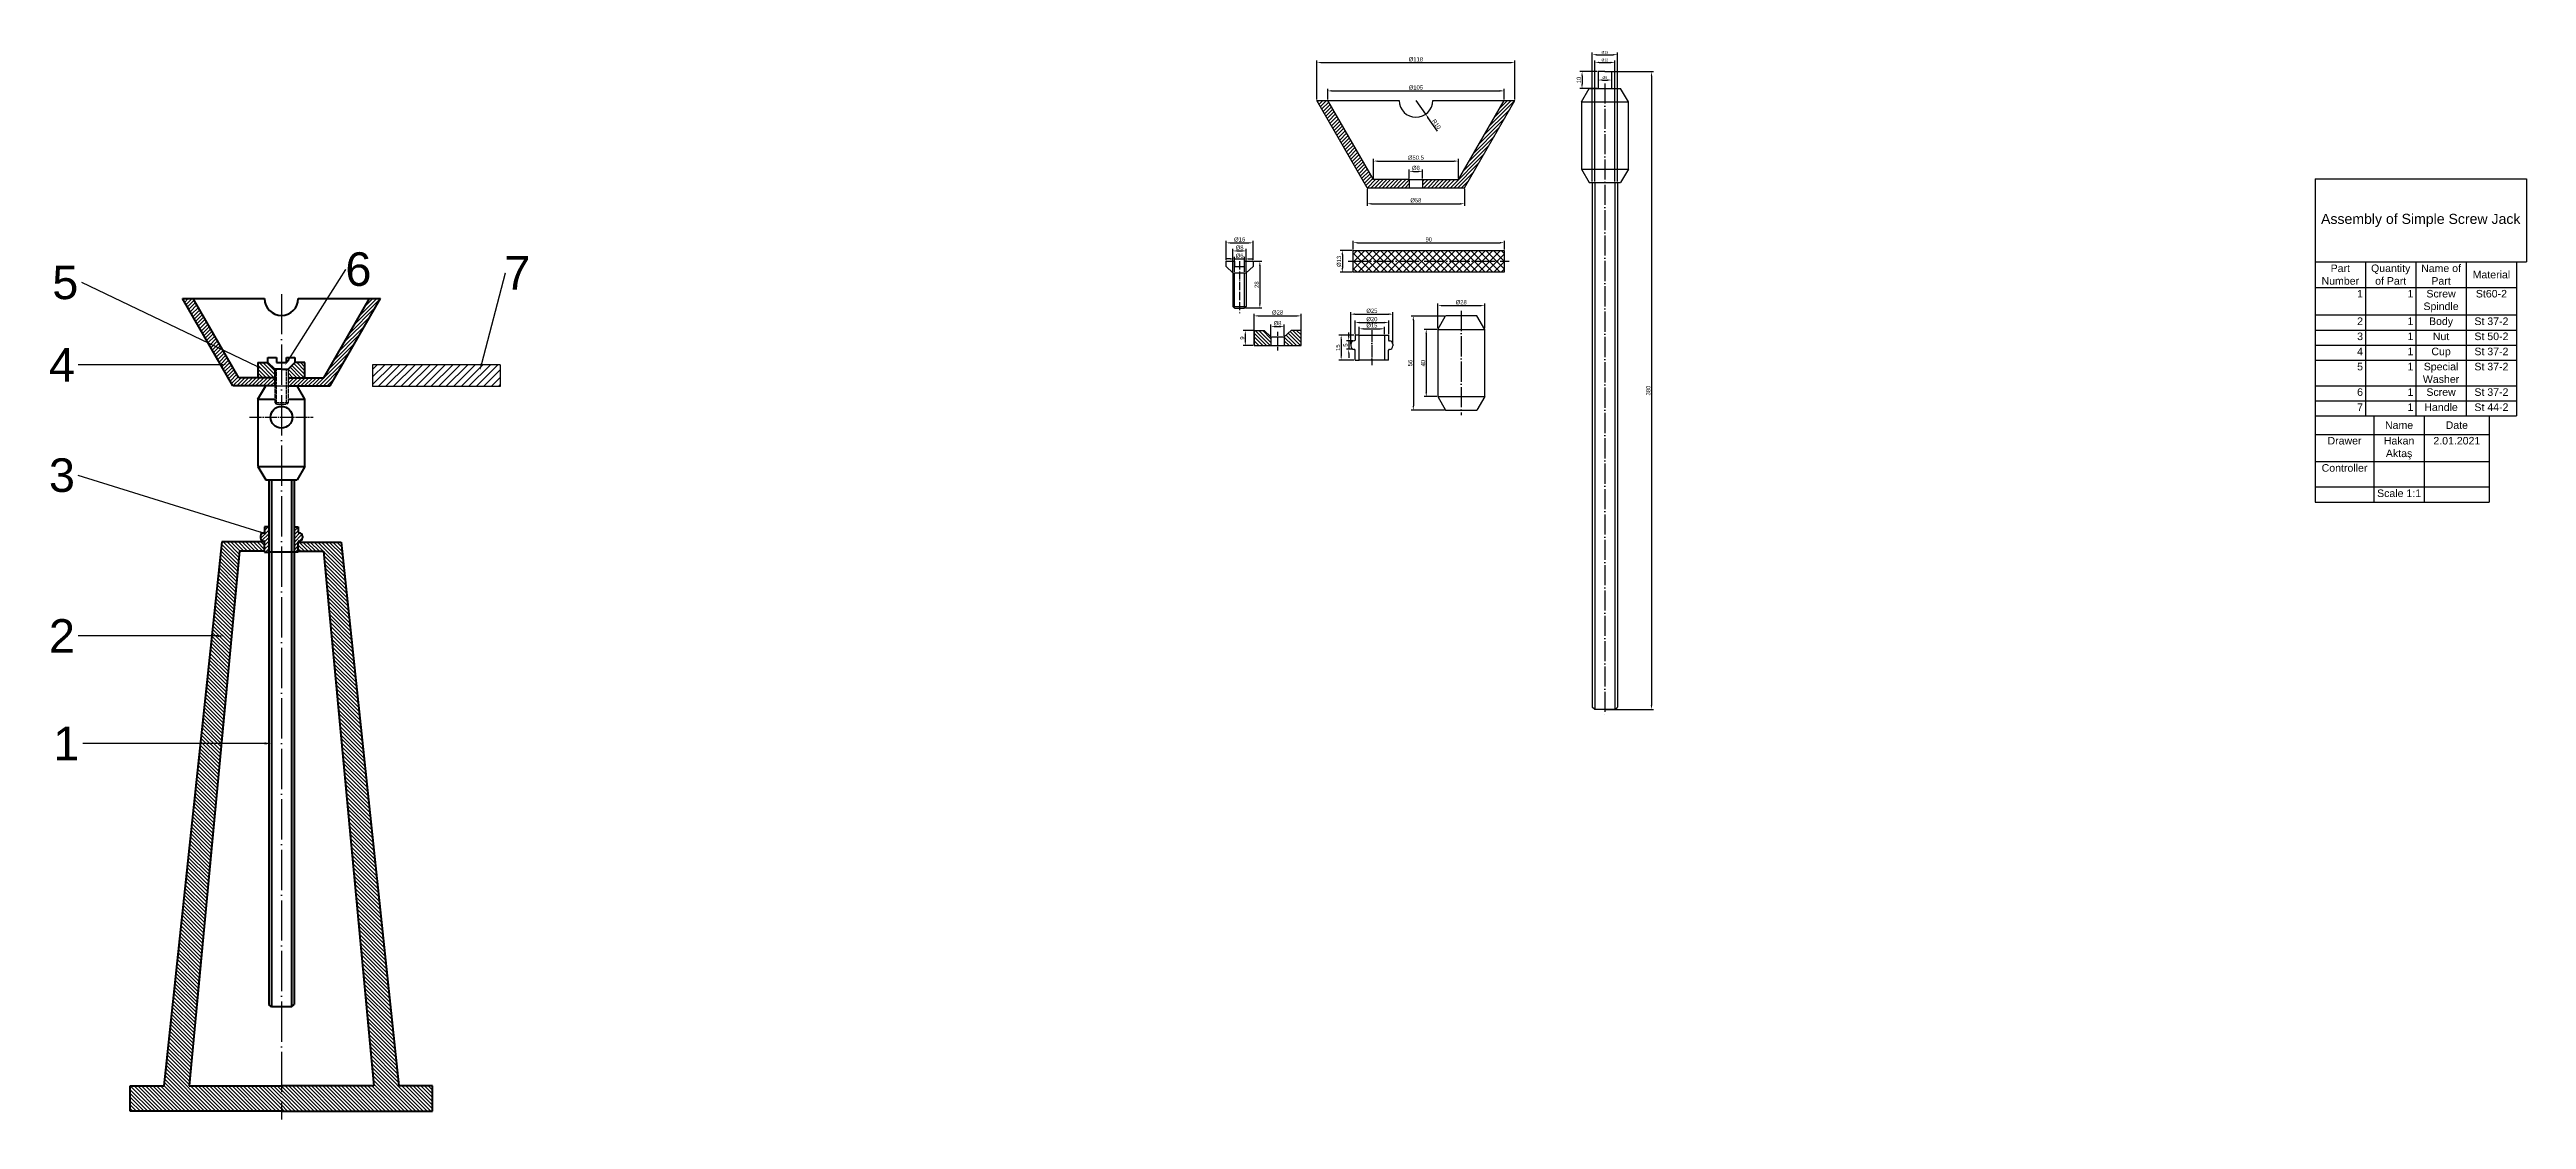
# Model space of a CAD drawing. Header units: millimetres. Extents: x 1170 to 8864, y 892 to 4301.
# Drawn here: x 1170 to 2646, y 3664 to 4301 of the extents above.
import ezdxf
from ezdxf import colors
from ezdxf.entities.mleader import LeaderData, LeaderLine
from ezdxf.math import Vec2, Vec3

# ---------------------------------------------------------------- set-up
doc = ezdxf.new("R2010")
doc.units = ezdxf.units.MM
doc.linetypes.add('ACAD_ISO02W100', pattern=[15, 12, -3])
doc.linetypes.add('ACAD_ISO04W100', pattern=[30, 24, -3, 0, -3])
doc.styles.get("Standard").update_dxf_attribs({"font": 'arial.ttf'})
doc.dimstyles.new('ISO-25', dxfattribs={"dimtxt": 2.5, "dimasz": 2.5, "dimexe": 1.25, "dimexo": 0.625, "dimtad": 1, "dimtxsty": 'Standard', "dimcen": 2.5, "dimadec": 0, "dimazin": 0, "dimtfac": 1, "dimtmove": 0, "dimatfit": 3, "dimfxl": 1, "dimarcsym": 0})
pattern_1 = [(45, (-2184.7169, 2928.6473), (-1.122532, 1.122532), [])]
pattern_2 = [(135, (-2184.7169, 2931.3984), (-1.122532, -1.122532), [])]
pattern_3 = [(45, (-1508.938, 3046.6833), (-1.122532, 1.122532), [])]

msp = doc.modelspace()

# ---------------------------------------------------------------- blocks, each defined once
blk = doc.blocks.new('*D1')
at = {"color": 0, "lineweight": -2, "transparency": 16777216}
for p, q in [((1946.9, 4182), (1946.9, 4187.2)), ((1949.4, 4186), (2034.4, 4186)), ((2036.9, 4182), (2036.9, 4187.2))]:
    blk.add_line(p, q, dxfattribs=at)
at = {"color": 0, "transparency": 16777216}
for points in [[(1949.4, 4186.4), (1949.4, 4185.6), (1946.9, 4186)], [(2034.4, 4186.4), (2034.4, 4185.6), (2036.9, 4186)]]:
    blk.add_solid(points, dxfattribs=at)
at = {"layer": 'Defpoints', "color": 0, "transparency": 16777216}
for p in [(1946.9, 4181.4), (2036.9, 4186), (2036.9, 4181.4)]:
    blk.add_point(p, dxfattribs=at)
at = {"color": 0, "transparency": 16777216, "insert": (1991.9, 4187.9), "char_height": 2.5, "attachment_point": 5}
blk.add_mtext('90', dxfattribs=at)
blk = doc.blocks.new('*D2')
at = {"color": 0, "lineweight": -2, "transparency": 16777216}
for p, q in [((1946.2, 4181.4), (1939.1, 4181.4)), ((1940.4, 4178.9), (1940.4, 4170.9)), ((1946.2, 4168.4), (1939.1, 4168.4))]:
    blk.add_line(p, q, dxfattribs=at)
at = {"color": 0, "transparency": 16777216}
for points in [[(1939.9, 4178.9), (1940.8, 4178.9), (1940.4, 4181.4)], [(1939.9, 4170.9), (1940.8, 4170.9), (1940.4, 4168.4)]]:
    blk.add_solid(points, dxfattribs=at)
at = {"layer": 'Defpoints', "color": 0, "transparency": 16777216}
for p in [(1946.9, 4181.4), (1940.4, 4168.4), (1946.9, 4168.4)]:
    blk.add_point(p, dxfattribs=at)
at = {"color": 0, "transparency": 16777216, "insert": (1938.4, 4174.9), "char_height": 2.5, "attachment_point": 5, "rotation": 90}
blk.add_mtext('%%C13', dxfattribs=at)
blk = doc.blocks.new('*D3')
at = {"color": 0, "lineweight": -2, "transparency": 16777216}
for p, q in [((1996.6, 4134.3), (1989.1, 4134.3)), ((1990.4, 4131.8), (1990.4, 4096.8)), ((1996.6, 4094.3), (1989.1, 4094.3))]:
    blk.add_line(p, q, dxfattribs=at)
at = {"color": 0, "transparency": 16777216}
for points in [[(1989.9, 4131.8), (1990.8, 4131.8), (1990.4, 4134.3)], [(1989.9, 4096.8), (1990.8, 4096.8), (1990.4, 4094.3)]]:
    blk.add_solid(points, dxfattribs=at)
at = {"layer": 'Defpoints', "color": 0, "transparency": 16777216}
for p in [(1997.2, 4134.3), (1990.4, 4094.3), (1997.2, 4094.3)]:
    blk.add_point(p, dxfattribs=at)
at = {"color": 0, "transparency": 16777216, "insert": (1988.5, 4114.3), "char_height": 2.5, "attachment_point": 5, "rotation": 90}
blk.add_mtext('40', dxfattribs=at)
blk = doc.blocks.new('*D4')
at = {"color": 0, "lineweight": -2, "transparency": 16777216}
for p, q in [((2001.2, 4142.3), (1981.4, 4142.3)), ((1982.7, 4139.8), (1982.7, 4088.8)), ((2001.2, 4086.3), (1981.4, 4086.3))]:
    blk.add_line(p, q, dxfattribs=at)
at = {"color": 0, "transparency": 16777216}
for points in [[(1982.2, 4139.8), (1983.1, 4139.8), (1982.7, 4142.3)], [(1982.2, 4088.8), (1983.1, 4088.8), (1982.7, 4086.3)]]:
    blk.add_solid(points, dxfattribs=at)
at = {"layer": 'Defpoints', "color": 0, "transparency": 16777216}
for p in [(2001.8, 4142.3), (1982.7, 4086.3), (2001.8, 4086.3)]:
    blk.add_point(p, dxfattribs=at)
at = {"color": 0, "transparency": 16777216, "insert": (1980.8, 4114.3), "char_height": 2.5, "attachment_point": 5, "rotation": 90}
blk.add_mtext('56', dxfattribs=at)
blk = doc.blocks.new('*D5')
at = {"color": 0, "lineweight": -2, "transparency": 16777216}
for p, q in [((2090.8, 4222.5), (2090.8, 4294.6)), ((2102.8, 4222.5), (2102.8, 4294.6)), ((2093.3, 4293.4), (2100.3, 4293.4))]:
    blk.add_line(p, q, dxfattribs=at)
at = {"color": 0, "transparency": 16777216}
for points in [[(2093.3, 4293.8), (2093.3, 4293), (2090.8, 4293.4)], [(2100.3, 4293.8), (2100.3, 4293), (2102.8, 4293.4)]]:
    blk.add_solid(points, dxfattribs=at)
at = {"layer": 'Defpoints', "color": 0, "transparency": 16777216}
for p in [(2102.8, 4293.4), (2090.8, 4221.9), (2102.8, 4221.9)]:
    blk.add_point(p, dxfattribs=at)
at = {"color": 0, "transparency": 16777216, "insert": (2096.8, 4294.8), "char_height": 2.5, "attachment_point": 5}
blk.add_mtext('{\\H0.6x;%%C12}', dxfattribs=at)
blk = doc.blocks.new('*D6')
at = {"color": 0, "lineweight": -2, "transparency": 16777216}
for p, q in [((2092.8, 4287.3), (2092.8, 4281.6)), ((2095.3, 4282.9), (2098.3, 4282.9)), ((2100.8, 4287.3), (2100.8, 4281.6))]:
    blk.add_line(p, q, dxfattribs=at)
at = {"color": 0, "transparency": 16777216}
for points in [[(2095.3, 4283.3), (2095.3, 4282.5), (2092.8, 4282.9)], [(2098.3, 4283.3), (2098.3, 4282.5), (2100.8, 4282.9)]]:
    blk.add_solid(points, dxfattribs=at)
at = {"layer": 'Defpoints', "color": 0, "transparency": 16777216}
for p in [(2092.8, 4287.9), (2100.8, 4287.9), (2100.8, 4282.9)]:
    blk.add_point(p, dxfattribs=at)
at = {"color": 0, "transparency": 16777216, "insert": (2096.8, 4284.3), "char_height": 2.5, "attachment_point": 5}
blk.add_mtext('{\\H0.6x;%%C8}', dxfattribs=at)
blk = doc.blocks.new('*D7')
at = {"color": 0, "lineweight": -2, "transparency": 16777216}
for p, q in [((2089.3, 4222.5), (2089.3, 4299.2)), ((2091.8, 4298), (2101.8, 4298)), ((2104.3, 4222.5), (2104.3, 4299.2))]:
    blk.add_line(p, q, dxfattribs=at)
at = {"color": 0, "transparency": 16777216}
for points in [[(2091.8, 4298.4), (2091.8, 4297.6), (2089.3, 4298)], [(2101.8, 4298.4), (2101.8, 4297.6), (2104.3, 4298)]]:
    blk.add_solid(points, dxfattribs=at)
at = {"layer": 'Defpoints', "color": 0, "transparency": 16777216}
for p in [(2104.3, 4298), (2089.3, 4221.9), (2104.3, 4221.9)]:
    blk.add_point(p, dxfattribs=at)
at = {"color": 0, "transparency": 16777216, "insert": (2096.8, 4299.4), "char_height": 2.5, "attachment_point": 5}
blk.add_mtext('{\\H0.6x;%%C15}', dxfattribs=at)
blk = doc.blocks.new('*D8')
at = {"color": 0, "lineweight": -2, "transparency": 16777216}
for p, q in [((1897.8, 4130.5), (1897.8, 4137.3)), ((1900.3, 4136), (1903.3, 4136)), ((1905.8, 4130.5), (1905.8, 4137.3))]:
    blk.add_line(p, q, dxfattribs=at)
at = {"color": 0, "transparency": 16777216}
for points in [[(1900.3, 4136.4), (1900.3, 4135.6), (1897.8, 4136)], [(1903.3, 4136.4), (1903.3, 4135.6), (1905.8, 4136)]]:
    blk.add_solid(points, dxfattribs=at)
at = {"layer": 'Defpoints', "color": 0, "transparency": 16777216}
for p in [(1905.8, 4136), (1897.8, 4129.9), (1905.8, 4129.9)]:
    blk.add_point(p, dxfattribs=at)
at = {"color": 0, "transparency": 16777216, "insert": (1901.8, 4138), "char_height": 2.5, "attachment_point": 5}
blk.add_mtext('%%C8', dxfattribs=at)
blk = doc.blocks.new('*D9')
at = {"color": 0, "lineweight": -2, "transparency": 16777216}
for p, q in [((1887.8, 4125.3), (1887.8, 4143.7)), ((1890.3, 4142.4), (1913.3, 4142.4)), ((1915.8, 4125.3), (1915.8, 4143.7))]:
    blk.add_line(p, q, dxfattribs=at)
at = {"color": 0, "transparency": 16777216}
for points in [[(1890.3, 4142.8), (1890.3, 4142), (1887.8, 4142.4)], [(1913.3, 4142.8), (1913.3, 4142), (1915.8, 4142.4)]]:
    blk.add_solid(points, dxfattribs=at)
at = {"layer": 'Defpoints', "color": 0, "transparency": 16777216}
for p in [(1915.8, 4142.4), (1887.8, 4124.7), (1915.8, 4124.7)]:
    blk.add_point(p, dxfattribs=at)
at = {"color": 0, "transparency": 16777216, "insert": (1901.8, 4144.4), "char_height": 2.5, "attachment_point": 5}
blk.add_mtext('%%C28', dxfattribs=at)
blk = doc.blocks.new('*D10')
at = {"color": 0, "lineweight": -2, "transparency": 16777216}
for p, q in [((1887.2, 4133.7), (1881.3, 4133.7)), ((1882.6, 4131.2), (1882.6, 4127.2)), ((1887.2, 4124.7), (1881.3, 4124.7))]:
    blk.add_line(p, q, dxfattribs=at)
at = {"color": 0, "transparency": 16777216}
for points in [[(1882.2, 4131.2), (1883, 4131.2), (1882.6, 4133.7)], [(1882.2, 4127.2), (1883, 4127.2), (1882.6, 4124.7)]]:
    blk.add_solid(points, dxfattribs=at)
at = {"layer": 'Defpoints', "color": 0, "transparency": 16777216}
for p in [(1887.8, 4133.7), (1882.6, 4124.7), (1887.8, 4124.7)]:
    blk.add_point(p, dxfattribs=at)
at = {"color": 0, "transparency": 16777216, "insert": (1880.7, 4129.2), "char_height": 2.5, "attachment_point": 5, "rotation": 90}
blk.add_mtext('9', dxfattribs=at)
blk = doc.blocks.new('*D11')
at = {"color": 0, "lineweight": -2, "transparency": 16777216}
for p, q in [((2097.4, 4287.9), (2125.8, 4287.9)), ((2124.5, 4285.4), (2124.5, 3910.4)), ((2097.4, 3907.9), (2125.8, 3907.9))]:
    blk.add_line(p, q, dxfattribs=at)
at = {"color": 0, "transparency": 16777216}
for points in [[(2124.1, 4285.4), (2124.9, 4285.4), (2124.5, 4287.9)], [(2124.1, 3910.4), (2124.9, 3910.4), (2124.5, 3907.9)]]:
    blk.add_solid(points, dxfattribs=at)
at = {"layer": 'Defpoints', "color": 0, "transparency": 16777216}
for p in [(2096.8, 4287.9), (2096.8, 3907.9), (2124.5, 3907.9)]:
    blk.add_point(p, dxfattribs=at)
at = {"color": 0, "transparency": 16777216, "insert": (2122.6, 4097.9), "char_height": 2.5, "attachment_point": 5, "rotation": 90}
blk.add_mtext('380', dxfattribs=at)
blk = doc.blocks.new('*D12')
at = {"color": 0, "lineweight": -2, "transparency": 16777216}
for p, q in [((1925.2, 4271.3), (1925.2, 4294.5)), ((2043.2, 4271.3), (2043.2, 4294.5)), ((1927.7, 4293.3), (2040.7, 4293.3))]:
    blk.add_line(p, q, dxfattribs=at)
at = {"color": 0, "transparency": 16777216}
for points in [[(1927.7, 4293.7), (1927.7, 4292.9), (1925.2, 4293.3)], [(2040.7, 4293.7), (2040.7, 4292.9), (2043.2, 4293.3)]]:
    blk.add_solid(points, dxfattribs=at)
at = {"layer": 'Defpoints', "color": 0, "transparency": 16777216}
for p in [(2043.2, 4293.3), (1925.2, 4270.7), (2043.2, 4270.7)]:
    blk.add_point(p, dxfattribs=at)
at = {"color": 0, "transparency": 16777216, "insert": (1984.2, 4295.2), "char_height": 2.5, "attachment_point": 5}
blk.add_mtext('%%C118', dxfattribs=at)
blk = doc.blocks.new('*D13')
at = {"color": 0, "lineweight": -2, "transparency": 16777216}
for p, q in [((1955.2, 4218.1), (1955.2, 4207.9)), ((1957.7, 4209.2), (2010.7, 4209.2)), ((2013.2, 4218.1), (2013.2, 4207.9))]:
    blk.add_line(p, q, dxfattribs=at)
at = {"color": 0, "transparency": 16777216}
for points in [[(1957.7, 4209.6), (1957.7, 4208.8), (1955.2, 4209.2)], [(2010.7, 4209.6), (2010.7, 4208.8), (2013.2, 4209.2)]]:
    blk.add_solid(points, dxfattribs=at)
at = {"layer": 'Defpoints', "color": 0, "transparency": 16777216}
for p in [(1955.2, 4218.8), (2013.2, 4218.8), (2013.2, 4209.2)]:
    blk.add_point(p, dxfattribs=at)
at = {"color": 0, "transparency": 16777216, "insert": (1984.2, 4211.2), "char_height": 2.5, "attachment_point": 5}
blk.add_mtext('%%C58', dxfattribs=at)
blk = doc.blocks.new('*D14')
at = {"color": 0, "lineweight": -2, "transparency": 16777216}
for p, q in [((1980.2, 4224.2), (1980.2, 4229.7)), ((1982.7, 4228.5), (1985.7, 4228.5)), ((1988.2, 4224.2), (1988.2, 4229.7))]:
    blk.add_line(p, q, dxfattribs=at)
at = {"color": 0, "transparency": 16777216}
for points in [[(1982.7, 4228.9), (1982.7, 4228.1), (1980.2, 4228.5)], [(1985.7, 4228.9), (1985.7, 4228.1), (1988.2, 4228.5)]]:
    blk.add_solid(points, dxfattribs=at)
at = {"layer": 'Defpoints', "color": 0, "transparency": 16777216}
for p in [(1980.2, 4223.6), (1988.2, 4228.5), (1988.2, 4223.6)]:
    blk.add_point(p, dxfattribs=at)
at = {"color": 0, "transparency": 16777216, "insert": (1984.2, 4230.5), "char_height": 2.5, "attachment_point": 5}
blk.add_mtext('%%C8', dxfattribs=at)
blk = doc.blocks.new('*D15')
at = {"color": 0, "lineweight": -2, "transparency": 16777216}
for p, q in [((1984.2, 4270.7), (1990, 4262.5)), ((1997, 4252.5), (1991.4, 4260.5))]:
    blk.add_line(p, q, dxfattribs=at)
at = {"color": 0, "transparency": 16777216}
blk.add_solid([(1991.8, 4260.7), (1991.1, 4260.2), (1990, 4262.5)], dxfattribs=at)
at = {"layer": 'Defpoints', "color": 0, "transparency": 16777216}
for p in [(1984.2, 4270.7), (1990, 4262.5)]:
    blk.add_point(p, dxfattribs=at)
at = {"color": 0, "transparency": 16777216, "insert": (1996.5, 4256.6), "char_height": 2.5, "attachment_point": 5, "rotation": 305.0525}
blk.add_mtext('R10', dxfattribs=at)
blk = doc.blocks.new('*D16')
at = {"color": 0, "lineweight": -2, "transparency": 16777216}
for p, q in [((1931.7, 4271.3), (1931.7, 4277.7)), ((1934.2, 4276.4), (2034.2, 4276.4)), ((2036.7, 4271.3), (2036.7, 4277.7))]:
    blk.add_line(p, q, dxfattribs=at)
at = {"color": 0, "transparency": 16777216}
for points in [[(1934.2, 4276.9), (1934.2, 4276), (1931.7, 4276.4)], [(2034.2, 4276.9), (2034.2, 4276), (2036.7, 4276.4)]]:
    blk.add_solid(points, dxfattribs=at)
at = {"layer": 'Defpoints', "color": 0, "transparency": 16777216}
for p in [(1931.7, 4270.7), (2036.7, 4276.4), (2036.7, 4270.7)]:
    blk.add_point(p, dxfattribs=at)
at = {"color": 0, "transparency": 16777216, "insert": (1984.2, 4278.4), "char_height": 2.5, "attachment_point": 5}
blk.add_mtext('%%C105', dxfattribs=at)
blk = doc.blocks.new('*D17')
at = {"color": 0, "lineweight": -2, "transparency": 16777216}
for p, q in [((1958.9, 4224.2), (1958.9, 4235.9)), ((1961.4, 4234.6), (2007, 4234.6)), ((2009.5, 4224.2), (2009.5, 4235.9))]:
    blk.add_line(p, q, dxfattribs=at)
at = {"color": 0, "transparency": 16777216}
for points in [[(1961.4, 4235), (1961.4, 4234.2), (1958.9, 4234.6)], [(2007, 4235), (2007, 4234.2), (2009.5, 4234.6)]]:
    blk.add_solid(points, dxfattribs=at)
at = {"layer": 'Defpoints', "color": 0, "transparency": 16777216}
for p in [(2009.5, 4234.6), (1958.9, 4223.6), (2009.5, 4223.6)]:
    blk.add_point(p, dxfattribs=at)
at = {"color": 0, "transparency": 16777216, "insert": (1984.2, 4236.6), "char_height": 2.5, "attachment_point": 5}
blk.add_mtext('%%C50.5', dxfattribs=at)
blk = doc.blocks.new('*D18')
at = {"color": 0, "lineweight": -2, "transparency": 16777216}
for p, q in [((1871.2, 4175.5), (1871.2, 4187.1)), ((1873.7, 4185.9), (1884.7, 4185.9)), ((1887.2, 4175.5), (1887.2, 4187.1))]:
    blk.add_line(p, q, dxfattribs=at)
at = {"color": 0, "transparency": 16777216}
for points in [[(1873.7, 4186.3), (1873.7, 4185.5), (1871.2, 4185.9)], [(1884.7, 4186.3), (1884.7, 4185.5), (1887.2, 4185.9)]]:
    blk.add_solid(points, dxfattribs=at)
at = {"layer": 'Defpoints', "color": 0, "transparency": 16777216}
for p in [(1887.2, 4185.9), (1871.2, 4174.9), (1887.2, 4174.9)]:
    blk.add_point(p, dxfattribs=at)
at = {"color": 0, "transparency": 16777216, "insert": (1879.2, 4187.9), "char_height": 2.5, "attachment_point": 5}
blk.add_mtext('%%C16', dxfattribs=at)
blk = doc.blocks.new('*D19')
at = {"color": 0, "lineweight": -2, "transparency": 16777216}
for p, q in [((1875.2, 4168.7), (1875.2, 4182.4)), ((1877.7, 4181.1), (1880.7, 4181.1)), ((1883.2, 4168.7), (1883.2, 4182.4))]:
    blk.add_line(p, q, dxfattribs=at)
at = {"color": 0, "transparency": 16777216}
for points in [[(1877.7, 4181.5), (1877.7, 4180.7), (1875.2, 4181.1)], [(1880.7, 4181.5), (1880.7, 4180.7), (1883.2, 4181.1)]]:
    blk.add_solid(points, dxfattribs=at)
at = {"layer": 'Defpoints', "color": 0, "transparency": 16777216}
for p in [(1883.2, 4181.1), (1875.2, 4168.1), (1883.2, 4168.1)]:
    blk.add_point(p, dxfattribs=at)
at = {"color": 0, "transparency": 16777216, "insert": (1879.2, 4183.1), "char_height": 2.5, "attachment_point": 5}
blk.add_mtext('%%C8', dxfattribs=at)
blk = doc.blocks.new('*D20')
at = {"color": 0, "lineweight": -2, "transparency": 16777216}
for p, q in [((1887.8, 4174.9), (1892.5, 4174.9)), ((1891.3, 4172.4), (1891.3, 4149.6)), ((1882.8, 4147.1), (1892.5, 4147.1))]:
    blk.add_line(p, q, dxfattribs=at)
at = {"color": 0, "transparency": 16777216}
for points in [[(1890.8, 4172.4), (1891.7, 4172.4), (1891.3, 4174.9)], [(1890.8, 4149.6), (1891.7, 4149.6), (1891.3, 4147.1)]]:
    blk.add_solid(points, dxfattribs=at)
at = {"layer": 'Defpoints', "color": 0, "transparency": 16777216}
for p in [(1887.2, 4174.9), (1882.2, 4147.1), (1891.3, 4147.1)]:
    blk.add_point(p, dxfattribs=at)
at = {"color": 0, "transparency": 16777216, "insert": (1889.4, 4161), "char_height": 2.5, "attachment_point": 5, "rotation": 90}
blk.add_mtext('28', dxfattribs=at)
blk = doc.blocks.new('*D21')
at = {"color": 0, "lineweight": -2, "transparency": 16777216}
for p, q in [((1873.7, 4176.3), (1871.2, 4176.3)), ((1876.2, 4168.7), (1876.2, 4177.5)), ((1876.2, 4176.3), (1882.2, 4176.3)), ((1882.2, 4168.7), (1882.2, 4177.5)), ((1884.7, 4176.3), (1887.2, 4176.3))]:
    blk.add_line(p, q, dxfattribs=at)
at = {"color": 0, "transparency": 16777216}
for points in [[(1873.7, 4176.7), (1873.7, 4175.9), (1876.2, 4176.3)], [(1884.7, 4176.7), (1884.7, 4175.9), (1882.2, 4176.3)]]:
    blk.add_solid(points, dxfattribs=at)
at = {"layer": 'Defpoints', "color": 0, "transparency": 16777216}
for p in [(1882.2, 4176.3), (1876.2, 4168.1), (1882.2, 4168.1)]:
    blk.add_point(p, dxfattribs=at)
at = {"color": 0, "transparency": 16777216, "insert": (1879.2, 4178.2), "char_height": 2.5, "attachment_point": 5}
blk.add_mtext('%%C6', dxfattribs=at)
blk = doc.blocks.new('*D22')
at = {"color": 0, "lineweight": -2, "transparency": 16777216}
for p, q in [((1944.2, 4130), (1944.2, 4132.5)), ((1946.9, 4127.5), (1942.9, 4127.5)), ((1946.8, 4122.5), (1942.9, 4122.5)), ((1944.2, 4127.5), (1944.2, 4122.5)), ((1944.2, 4120), (1944.2, 4117.5))]:
    blk.add_line(p, q, dxfattribs=at)
at = {"color": 0, "transparency": 16777216}
for points in [[(1943.8, 4130), (1944.6, 4130), (1944.2, 4127.5)], [(1943.8, 4120), (1944.6, 4120), (1944.2, 4122.5)]]:
    blk.add_solid(points, dxfattribs=at)
at = {"layer": 'Defpoints', "color": 0, "transparency": 16777216}
for p in [(1944.2, 4122.5), (1947.4, 4122.5), (1947.5, 4127.5)]:
    blk.add_point(p, dxfattribs=at)
at = {"color": 0, "transparency": 16777216, "insert": (1942.3, 4125), "char_height": 2.5, "attachment_point": 5, "rotation": 90}
blk.add_mtext('5', dxfattribs=at)
blk = doc.blocks.new('*D23')
at = {"color": 0, "lineweight": -2, "transparency": 16777216}
for p, q in [((1947.3, 4131), (1938.4, 4131)), ((1939.7, 4128.5), (1939.7, 4118.5)), ((1947.3, 4116), (1938.4, 4116))]:
    blk.add_line(p, q, dxfattribs=at)
at = {"color": 0, "transparency": 16777216}
for points in [[(1939.3, 4128.5), (1940.1, 4128.5), (1939.7, 4131)], [(1939.3, 4118.5), (1940.1, 4118.5), (1939.7, 4116)]]:
    blk.add_solid(points, dxfattribs=at)
at = {"layer": 'Defpoints', "color": 0, "transparency": 16777216}
for p in [(1948, 4131), (1939.7, 4116), (1948, 4116)]:
    blk.add_point(p, dxfattribs=at)
at = {"color": 0, "transparency": 16777216, "insert": (1937.8, 4123.5), "char_height": 2.5, "attachment_point": 5, "rotation": 90}
blk.add_mtext('15', dxfattribs=at)
blk = doc.blocks.new('*D24')
at = {"color": 0, "lineweight": -2, "transparency": 16777216}
for p, q in [((1950.5, 4131.6), (1950.5, 4135.9)), ((1953, 4134.7), (1963, 4134.7)), ((1965.5, 4131.6), (1965.5, 4135.9))]:
    blk.add_line(p, q, dxfattribs=at)
at = {"color": 0, "transparency": 16777216}
for points in [[(1953, 4135.1), (1953, 4134.3), (1950.5, 4134.7)], [(1963, 4135.1), (1963, 4134.3), (1965.5, 4134.7)]]:
    blk.add_solid(points, dxfattribs=at)
at = {"layer": 'Defpoints', "color": 0, "transparency": 16777216}
for p in [(1965.5, 4134.7), (1950.5, 4131), (1965.5, 4131)]:
    blk.add_point(p, dxfattribs=at)
at = {"color": 0, "transparency": 16777216, "insert": (1958, 4136.7), "char_height": 2.5, "attachment_point": 5}
blk.add_mtext('%%C15', dxfattribs=at)
blk = doc.blocks.new('*D25')
at = {"color": 0, "lineweight": -2, "transparency": 16777216}
for p, q in [((1948, 4131.6), (1948, 4139.7)), ((1950.5, 4138.4), (1965.5, 4138.4)), ((1968, 4131.6), (1968, 4139.7))]:
    blk.add_line(p, q, dxfattribs=at)
at = {"color": 0, "transparency": 16777216}
for points in [[(1950.5, 4138.9), (1950.5, 4138), (1948, 4138.4)], [(1965.5, 4138.9), (1965.5, 4138), (1968, 4138.4)]]:
    blk.add_solid(points, dxfattribs=at)
at = {"layer": 'Defpoints', "color": 0, "transparency": 16777216}
for p in [(1968, 4138.4), (1948, 4131), (1968, 4131)]:
    blk.add_point(p, dxfattribs=at)
at = {"color": 0, "transparency": 16777216, "insert": (1958, 4140.4), "char_height": 2.5, "attachment_point": 5}
blk.add_mtext('%%C20', dxfattribs=at)
blk = doc.blocks.new('*D26')
at = {"color": 0, "lineweight": -2, "transparency": 16777216}
for p, q in [((1945.5, 4125.6), (1945.5, 4144.7)), ((1948, 4143.4), (1968, 4143.4)), ((1970.5, 4125.6), (1970.5, 4144.7))]:
    blk.add_line(p, q, dxfattribs=at)
at = {"color": 0, "transparency": 16777216}
for points in [[(1948, 4143.9), (1948, 4143), (1945.5, 4143.4)], [(1968, 4143.9), (1968, 4143), (1970.5, 4143.4)]]:
    blk.add_solid(points, dxfattribs=at)
at = {"layer": 'Defpoints', "color": 0, "transparency": 16777216}
for p in [(1970.5, 4143.4), (1945.5, 4125), (1970.5, 4125)]:
    blk.add_point(p, dxfattribs=at)
at = {"color": 0, "transparency": 16777216, "insert": (1958, 4145.4), "char_height": 2.5, "attachment_point": 5}
blk.add_mtext('%%C25', dxfattribs=at)
blk = doc.blocks.new('*D27')
at = {"color": 0, "lineweight": -2, "transparency": 16777216}
for p, q in [((1997.2, 4135), (1997.2, 4149.7)), ((1999.7, 4148.5), (2022.7, 4148.5)), ((2025.2, 4135), (2025.2, 4149.7))]:
    blk.add_line(p, q, dxfattribs=at)
at = {"color": 0, "transparency": 16777216}
for points in [[(1999.7, 4148.9), (1999.7, 4148.1), (1997.2, 4148.5)], [(2022.7, 4148.9), (2022.7, 4148.1), (2025.2, 4148.5)]]:
    blk.add_solid(points, dxfattribs=at)
at = {"layer": 'Defpoints', "color": 0, "transparency": 16777216}
for p in [(2025.2, 4148.5), (1997.2, 4134.3), (2025.2, 4134.3)]:
    blk.add_point(p, dxfattribs=at)
at = {"color": 0, "transparency": 16777216, "insert": (2011.2, 4150.5), "char_height": 2.5, "attachment_point": 5}
blk.add_mtext('%%C28', dxfattribs=at)
blk = doc.blocks.new('*D56')
at = {"color": 0, "lineweight": -2, "transparency": 16777216}
for p, q in [((2092.2, 4287.9), (2081.9, 4287.9)), ((2083.2, 4285.4), (2083.2, 4280.4)), ((2092.2, 4277.9), (2081.9, 4277.9))]:
    blk.add_line(p, q, dxfattribs=at)
at = {"color": 0, "transparency": 16777216}
for points in [[(2082.7, 4285.4), (2083.6, 4285.4), (2083.2, 4287.9)], [(2082.7, 4280.4), (2083.6, 4280.4), (2083.2, 4277.9)]]:
    blk.add_solid(points, dxfattribs=at)
at = {"layer": 'Defpoints', "color": 0, "transparency": 16777216}
for p in [(2092.8, 4287.9), (2083.2, 4277.9), (2092.8, 4277.9)]:
    blk.add_point(p, dxfattribs=at)
at = {"color": 0, "transparency": 16777216, "insert": (2081.3, 4282.9), "char_height": 2.5, "attachment_point": 5, "rotation": 90}
blk.add_mtext('10', dxfattribs=at)
blk = doc.blocks.new('*T114')
at = {"color": 0, "linetype": 'ByBlock', "lineweight": -2, "transparency": 16777216}
for p, q in [((0, 0), (120, 0)), ((0, 0), (0, -91.8)), ((30, 0), (30, -91.8)), ((60, 0), (60, -91.8)), ((90, 0), (90, -91.8)), ((120, 0), (120, -91.8)), ((0, -15.2), (120, -15.2)), ((0, -31.6), (120, -31.6)), ((0, -40.6), (120, -40.6)), ((0, -49.6), (120, -49.6)), ((0, -58.6), (120, -58.6)), ((0, -73.8), (120, -73.8)), ((0, -82.8), (120, -82.8)), ((0, -91.8), (120, -91.8))]:
    blk.add_line(p, q, dxfattribs=at)
at = {"color": 0, "transparency": 16777216, "char_height": 4.5, "width": 27}
for s, insert, attachment_point in [('Part Number', (15, -7.6), 5), ('Quantity of Part', (45, -7.6), 5), ('Name of Part', (75, -7.6), 5), ('Material', (105, -7.6), 5), ('1', (28.5, -16.7), 3), ('1', (58.5, -16.7), 3), ('Screw Spindle', (75, -16.7), 2), ('St60-2', (105, -16.7), 2), ('3', (28.5, -42.1), 3), ('2', (28.5, -33.1), 3), ('1', (58.5, -33.1), 3), ('1', (58.5, -42.1), 3), ('Body', (75, -33.1), 2), ('Nut', (75, -42.1), 2), ('St 37-2', (105, -33.1), 2), ('St 50-2 ', (105, -42.1), 2), ('4', (28.5, -51.1), 3), ('1', (58.5, -51.1), 3), ('Cup', (75, -51.1), 2), ('St 37-2', (105, -51.1), 2), ('5', (28.5, -60.1), 3), ('1', (58.5, -60.1), 3), ('Special Washer', (75, -60.1), 2), ('St 37-2', (105, -60.1), 2), ('6', (28.5, -75.3), 3), ('7', (28.5, -84.3), 3), ('1', (58.5, -75.3), 3), ('1', (58.5, -84.3), 3), ('Handle', (75, -84.3), 2), ('Screw', (75, -75.3), 2), ('St 37-2', (105, -75.3), 2), ('St 44-2', (105, -84.3), 2)]:
    blk.add_mtext(s, dxfattribs=dict(at, insert=insert, attachment_point=attachment_point))
blk = doc.blocks.new('*T115')
at = {"color": 0, "linetype": 'ByBlock', "lineweight": -2, "transparency": 16777216}
for p, q in [((0, 0), (103.7, 0)), ((0, 0), (0, -51.3)), ((35, 0), (35, -51.3)), ((65, 0), (65, -51.3)), ((103.7, 0), (103.7, -51.3)), ((0, -11), (103.7, -11)), ((0, -27.2), (103.7, -27.2)), ((0, -42.3), (103.7, -42.3)), ((0, -51.3), (103.7, -51.3))]:
    blk.add_line(p, q, dxfattribs=at)
at = {"color": 0, "transparency": 16777216, "char_height": 4.5}
for s, insert, width, attachment_point in [('Drawer', (17.5, -12.5), 32.04, 2), ('Hakan Aktaş', (50, -12.5), 27, 2), ('Name', (50, -5.5), 27, 5), ('2.01.2021', (84.4, -12.5), 35.648, 2), ('Date', (84.4, -5.5), 35.648, 5), ('Controller', (17.5, -28.7), 32.04, 2), ('Scale 1:1', (50, -43.8), 27, 2)]:
    blk.add_mtext(s, dxfattribs=dict(at, insert=insert, width=width, attachment_point=attachment_point))
blk = doc.blocks.new('*T116')
at = {"color": 0, "linetype": 'ByBlock', "lineweight": -2, "transparency": 16777216}
for p, q in [((0, 0), (125.9, 0)), ((0, 0), (0, -49.4)), ((125.9, 0), (125.9, -49.4)), ((0, -49.4), (125.9, -49.4))]:
    blk.add_line(p, q, dxfattribs=at)
at = {"color": 0, "transparency": 16777216, "insert": (62.9, -24.7), "char_height": 6, "width": 122.873, "attachment_point": 5}
blk.add_mtext('Assembly of Simple Screw Jack', dxfattribs=at)

# ---------------------------------------------------------------- dimensions: what is measured, and where the dimension line sits
at = {"color": 0}
for base, p1, p2, text, picture, middle in [((2043.231, 4293.267), (1925.231, 4270.718), (2043.231, 4270.718), '%%C<>', '*D12', (1984.231, 4295.238)), ((2036.719, 4276.442), (1931.743, 4270.718), (2036.719, 4270.718), '%%C105', '*D16', (1984.231, 4278.413)), ((2013.231, 4209.195), (1955.231, 4218.757), (2013.231, 4218.757), '%%C<>', '*D13', (1984.231, 4211.166)), ((1882.193, 4176.274), (1876.194, 4168.07), (1882.193, 4168.07), '%%C6', '*D21', (1879.193, 4178.245)), ((1970.468, 4143.446), (1945.468, 4124.967), (1970.468, 4124.967), '%%C<>', '*D26', (1957.968, 4145.418)), ((2025.183, 4148.488), (1997.183, 4134.335), (2025.183, 4134.335), '%%C<>', '*D27', (2011.183, 4150.459)), ((1967.968, 4138.446), (1947.968, 4130.967), (1967.968, 4130.967), '%%C20', '*D25', (1957.968, 4140.417)), ((1965.468, 4134.696), (1950.468, 4130.967), (1965.468, 4130.967), '%%C15', '*D24', (1957.968, 4136.667))]:
    dim = msp.add_linear_dim(base=base, p1=p1, p2=p2, text=text, dimstyle='ISO-25', dxfattribs=at)
    dim.commit()
    dim.dimension.update_dxf_attribs({"geometry": picture, "text_midpoint": middle})
dim = msp.add_linear_dim(base=(2104.288, 4297.988), p1=(2089.288, 4221.881), p2=(2104.288, 4221.881), text='{\\H0.6x;%%C15}', dimstyle='ISO-25', override={"dimtxt": 2.5})
dim.commit()
dim.dimension.update_dxf_attribs({"geometry": '*D7', "text_midpoint": (2096.788, 4297.988), "dimtype": 160})
dim = msp.add_linear_dim(base=(2102.788, 4293.367), p1=(2090.788, 4221.881), p2=(2102.788, 4221.881), text='{\\H0.6x;%%C12}', dimstyle='ISO-25')
dim.commit()
dim.dimension.update_dxf_attribs({"geometry": '*D5', "text_midpoint": (2096.788, 4293.367), "dimtype": 160})
for base, p1, p2, picture, middle in [((2083.166, 4277.881), (2092.788, 4287.881), (2092.788, 4277.881), '*D56', (2081.265, 4282.881)), ((2124.51, 3907.881), (2096.788, 4287.881), (2096.789, 3907.881), '*D11', (2122.608, 4097.881)), ((1944.193, 4122.467), (1947.51, 4127.469), (1947.44, 4122.467), '*D22', (1942.297, 4124.968)), ((1939.671, 4115.967), (1947.968, 4130.967), (1947.968, 4115.967), '*D23', (1937.769, 4123.467))]:
    dim = msp.add_linear_dim(base=base, p1=p1, p2=p2, angle=90, dimstyle='ISO-25', dxfattribs=at)
    dim.commit()
    dim.dimension.update_dxf_attribs({"geometry": picture, "text_midpoint": middle})
dim = msp.add_linear_dim(base=(2100.788, 4282.881), p1=(2092.788, 4287.881), p2=(2100.788, 4287.881), text='{\\H0.6x;%%C8}', dimstyle='ISO-25', override={"dimtxt": 2.5}, dxfattribs=at)
dim.commit()
dim.dimension.update_dxf_attribs({"geometry": '*D6', "text_midpoint": (2096.788, 4284.314)})
dim = msp.add_radius_dim(center=(1984.231, 4270.718), mpoint=(1989.974, 4262.532), dimstyle='ISO-25', dxfattribs=at)
dim.commit()
dim.dimension.update_dxf_attribs({"geometry": '*D15', "text_midpoint": (1996.474, 4256.578)})
for base, p1, p2, text, picture, middle in [((2009.514, 4234.612), (1958.948, 4223.598), (2009.514, 4223.598), '%%C50.5', '*D17', (1984.231, 4234.612)), ((1988.231, 4228.487), (1980.231, 4223.598), (1988.231, 4223.598), '%%C<>', '*D14', (1984.231, 4228.487)), ((1887.194, 4185.884), (1871.193, 4174.911), (1887.194, 4174.911), '%%C<>', '*D18', (1879.193, 4185.884)), ((1883.193, 4181.105), (1875.193, 4168.07), (1883.193, 4168.07), '%%C8', '*D19', (1879.193, 4181.105))]:
    dim = msp.add_linear_dim(base=base, p1=p1, p2=p2, text=text, dimstyle='ISO-25', dxfattribs=at)
    dim.commit()
    dim.dimension.update_dxf_attribs({"geometry": picture, "text_midpoint": middle, "dimtype": 160})
dim = msp.add_linear_dim(base=(1940.353, 4168.411), p1=(1946.866, 4181.411), p2=(1946.866, 4168.411), angle=90, text='%%C13', dimstyle='ISO-25')
dim.commit()
dim.dimension.update_dxf_attribs({"geometry": '*D2', "text_midpoint": (1938.381, 4174.911)})
dim = msp.add_linear_dim(base=(2036.866, 4185.998), p1=(1946.866, 4181.411), p2=(2036.866, 4181.411), text='90', dimstyle='ISO-25')
dim.commit()
dim.dimension.update_dxf_attribs({"geometry": '*D1', "text_midpoint": (1991.866, 4187.9)})
dim = msp.add_linear_dim(base=(1891.259, 4147.07), p1=(1887.194, 4174.911), p2=(1882.193, 4147.07), angle=90, text='28', dimstyle='ISO-25', dxfattribs=at)
dim.commit()
dim.dimension.update_dxf_attribs({"geometry": '*D20', "text_midpoint": (1889.357, 4160.991)})
for base, p1, p2, text, picture, middle in [((1915.829, 4142.415), (1887.829, 4124.707), (1915.829, 4124.707), '%%C<>', '*D9', (1901.829, 4142.415)), ((1905.829, 4136.015), (1897.829, 4129.866), (1905.829, 4129.866), '%%C8', '*D8', (1901.829, 4136.015))]:
    dim = msp.add_linear_dim(base=base, p1=p1, p2=p2, text=text, dimstyle='ISO-25', override={"dimtxt": 2.5}, dxfattribs=at)
    dim.commit()
    dim.dimension.update_dxf_attribs({"geometry": picture, "text_midpoint": middle, "dimtype": 160})
dim = msp.add_linear_dim(base=(1882.585, 4124.707), p1=(1887.829, 4133.707), p2=(1887.829, 4124.707), angle=90, dimstyle='ISO-25', override={"dimtxt": 2.5}, dxfattribs=at)
dim.commit()
dim.dimension.update_dxf_attribs({"geometry": '*D10', "text_midpoint": (1880.683, 4129.207)})
for base, p1, p2, picture, middle in [((1982.666, 4086.335), (2001.802, 4142.335), (2001.802, 4086.335), '*D4', (1980.765, 4114.335)), ((1990.357, 4094.335), (1997.183, 4134.335), (1997.183, 4094.335), '*D3', (1988.455, 4114.335))]:
    dim = msp.add_linear_dim(base=base, p1=p1, p2=p2, angle=90, dimstyle='ISO-25')
    dim.commit()
    dim.dimension.update_dxf_attribs({"geometry": picture, "text_midpoint": middle})

# ---------------------------------------------------------------- hatches: boundary and pattern name
h = msp.add_hatch()
h.set_pattern_fill('ANSI31', color=256, scale=0.5)
h.set_pattern_definition(pattern_3)
h.paths.add_polyline_path([(1955.231, 4218.757), (1980.231, 4218.757), (1980.231, 4223.598), (1958.948, 4223.598), (1931.743, 4270.718), (1925.231, 4270.718)])
h = msp.add_hatch()
h.set_pattern_fill('ANSI31', color=256, scale=0.5)
h.set_pattern_definition(pattern_3)
h.paths.add_polyline_path([(2013.231, 4218.757), (2043.231, 4270.718), (2036.719, 4270.718), (2009.514, 4223.598), (1988.231, 4223.598), (1988.231, 4218.757)])
h = msp.add_hatch()
h.set_pattern_fill('ANSI31', color=256, angle=90)
h.set_pattern_definition([(135, (-1496.7223, 2176.724), (-2.245064, -2.245064), [])])
h.paths.add_polyline_path([(1946.866, 4168.411), (2036.866, 4168.411), (2036.866, 4181.411), (1946.866, 4181.411)])
h = msp.add_hatch()
h.set_pattern_fill('ANSI31', color=256)
h.set_pattern_definition([(45, (-1496.7223, 2176.724), (-2.245064, 2.245064), [])])
h.paths.add_polyline_path([(1946.866, 4168.411), (2036.866, 4168.411), (2036.866, 4181.411), (1946.866, 4181.411)])
h = msp.add_hatch()
h.set_pattern_fill('ANSI31', color=256, scale=0.5)
h.set_pattern_definition(pattern_1)
h.paths.add_polyline_path([(1279.452, 4100.721), (1304.452, 4100.721), (1304.452, 4105.562), (1283.169, 4105.562), (1255.964, 4152.682), (1249.452, 4152.682)])
h = msp.add_hatch()
h.set_pattern_fill('ANSI31', color=256, scale=0.5)
h.set_pattern_definition(pattern_1)
h.paths.add_polyline_path([(1337.452, 4100.721), (1367.452, 4152.682), (1360.94, 4152.682), (1333.735, 4105.562), (1312.452, 4105.562), (1312.452, 4100.721)])
h = msp.add_hatch()
h.set_pattern_fill('ANSI31', color=256, scale=0.5, angle=90)
h.set_pattern_definition([(135, (-1786.5248, 2975.0553), (-1.122532, -1.122532), [])])
h.paths.add_polyline_path([(1897.829, 4124.707), (1897.829, 4129.866), (1893.829, 4133.707), (1887.829, 4133.707), (1887.829, 4124.707)])
h.paths.add_polyline_path([(1915.829, 4133.707), (1909.829, 4133.707), (1905.829, 4129.866), (1905.829, 4124.707), (1915.829, 4124.707)])
h = msp.add_hatch()
h.set_pattern_fill('ANSI31', color=256, scale=0.5, angle=90)
h.set_pattern_definition(pattern_2)
h.paths.add_polyline_path([(1304.452, 4105.562), (1304.452, 4110.721), (1300.452, 4114.562), (1294.452, 4114.562), (1294.452, 4105.562)])
h.paths.add_polyline_path([(1322.452, 4114.562), (1316.452, 4114.562), (1312.452, 4110.721), (1312.452, 4105.562), (1322.452, 4105.562)])
h = msp.add_hatch()
h.set_pattern_fill('ANSI31', color=256)
h.set_pattern_definition([(45, (-2144.3735, 2956.2038), (-2.245064, 2.245064), [])])
h.paths.add_polyline_path([(1438.795, 4113.329), (1362.796, 4113.329), (1362.796, 4106.829), (1438.795, 4106.829)])
h.paths.add_polyline_path([(1438.795, 4106.829), (1362.796, 4106.829), (1362.796, 4100.329), (1438.795, 4100.329)])
h = msp.add_hatch()
h.set_pattern_fill('ANSI31', color=256, scale=0.5)
h.set_pattern_definition([(45, (-2184.7169, 2931.3984), (-1.122532, 1.122532), [])])
h.paths.add_polyline_path([(1300.952, 4016.683), (1298.452, 4016.683), (1298.452, 4013.683, -0.41421356), (1297.952, 4013.183, 0.41421356), (1295.952, 4011.183), (1295.952, 4010.183, 0.41421356), (1297.952, 4008.183, -0.3912447), (1298.45, 4007.722), (1298.452, 4002.683), (1298.452, 4001.683), (1300.952, 4001.683)])
h.paths.add_polyline_path([(1318.952, 4013.183, -0.41421356), (1318.452, 4013.683), (1318.452, 4016.683), (1315.952, 4016.683), (1315.952, 4001.683), (1318.452, 4001.683), (1318.452, 4007.683, -0.41421356), (1318.952, 4008.183, 0.41421356), (1320.952, 4010.183), (1320.952, 4011.183, 0.41421356)])
h = msp.add_hatch()
h.set_pattern_fill('ANSI31', color=256, scale=0.5, angle=90)
h.set_pattern_definition([(135, (-2471.7826, 2930.9379), (-1.122532, -1.122532), [])])
h.paths.add_polyline_path([(1283.45, 4002.222), (1298.45, 4002.222), (1298.45, 4007.722), (1272.95, 4007.722), (1238.45, 3683.726), (1253.45, 3683.726)])
h.paths.add_polyline_path([(1253.45, 3683.726), (1238.45, 3683.726), (1218.45, 3683.726), (1218.45, 3668.726), (1233.45, 3668.726), (1308.45, 3668.726), (1308.45, 3683.726)])
h = msp.add_hatch()
h.set_pattern_fill('ANSI31', color=256, scale=0.5, angle=90)
h.set_pattern_definition(pattern_2)
h.paths.add_polyline_path([(1398.454, 3683.726), (1378.448, 3683.726), (1343.952, 4007.683), (1341.663, 4007.683), (1318.452, 4007.683), (1318.452, 4002.183), (1333.452, 4002.183), (1363.448, 3683.726), (1308.454, 3683.726), (1308.454, 3668.726), (1383.454, 3668.726), (1398.454, 3668.726)])

# ---------------------------------------------------------------- linework, layer by layer
for p, q in [((2096.788, 4287.881), (2092.788, 4287.881)), ((2092.788, 4287.881), (2092.788, 4277.881)), ((2096.788, 4287.881), (2100.788, 4287.881)), ((2100.788, 4287.881), (2100.788, 4277.881)), ((1955.231, 4218.757), (1925.231, 4270.718)), ((1958.948, 4223.598), (1931.743, 4270.718)), ((1931.743, 4270.718), (1974.231, 4270.718)), ((1994.231, 4270.718), (2036.719, 4270.718)), ((2009.514, 4223.598), (2036.719, 4270.718)), ((2013.231, 4218.757), (2043.231, 4270.718)), ((2082.788, 4269.881), (2087.407, 4277.881)), ((2082.788, 4269.881), (2082.788, 4229.881)), ((2082.788, 4269.881), (2110.788, 4269.881)), ((2087.407, 4277.881), (2106.169, 4277.881)), ((2110.788, 4269.881), (2106.169, 4277.881)), ((2110.788, 4229.881), (2110.788, 4269.881)), ((1980.231, 4223.598), (1958.948, 4223.598)), ((1988.231, 4223.598), (2009.514, 4223.598)), ((2082.788, 4229.881), (2087.407, 4221.881)), ((2082.788, 4229.881), (2110.788, 4229.881)), ((2087.407, 4221.881), (2106.169, 4221.881)), ((2089.288, 4221.881), (2089.288, 3909.381)), ((2090.788, 4221.881), (2090.788, 3907.881)), ((2102.788, 4221.881), (2102.788, 3907.881)), ((2104.288, 4221.881), (2104.288, 3909.379)), ((2110.788, 4229.881), (2106.169, 4221.881)), ((1974.85, 4218.757), (1993.612, 4218.757)), ((1988.231, 4218.757), (2013.231, 4218.757)), ((1946.866, 4181.411), (2036.866, 4181.411)), ((1946.866, 4168.411), (1946.866, 4181.411)), ((2036.866, 4181.411), (2036.866, 4168.411)), ((1875.193, 4168.07), (1875.193, 4158.07)), ((1883.193, 4168.07), (1883.193, 4158.07)), ((2036.866, 4168.411), (1946.866, 4168.411)), ((1875.193, 4158.07), (1875.193, 4148.07)), ((1875.193, 4148.07), (1883.193, 4148.07)), ((1876.193, 4147.07), (1882.193, 4147.07)), ((1883.193, 4158.07), (1883.193, 4148.07)), ((1997.183, 4134.335), (2001.802, 4142.335)), ((1997.183, 4134.335), (1997.183, 4094.335)), ((2020.564, 4142.335), (2001.802, 4142.335)), ((2025.183, 4134.335), (2020.564, 4142.335)), ((2025.183, 4094.335), (2025.183, 4134.335)), ((1945.468, 4125.467), (1945.468, 4124.467)), ((1950.468, 4130.967), (1947.968, 4130.967)), ((1947.968, 4115.967), (1947.968, 4121.967)), ((1950.468, 4115.967), (1950.468, 4130.967)), ((1950.468, 4130.967), (1965.468, 4130.967)), ((1965.468, 4130.967), (1965.468, 4115.967)), ((1965.468, 4130.967), (1967.968, 4130.967)), ((1967.968, 4115.967), (1967.968, 4121.967)), ((1970.468, 4125.467), (1970.468, 4124.467)), ((1312.452, 4110.721), (1312.452, 4100.721)), ((1438.795, 4113.329), (1362.795, 4113.329)), ((1438.795, 4113.329), (1438.795, 4100.329)), ((1965.468, 4115.967), (1950.468, 4115.967)), ((1294.452, 4075.523), (1294.452, 4088.523)), ((1299.071, 4100.721), (1317.833, 4100.721)), ((1438.795, 4100.329), (1362.795, 4100.329)), ((1997.183, 4094.335), (2001.802, 4086.335)), ((1997.183, 4094.335), (2025.183, 4094.335)), ((2025.183, 4094.335), (2020.564, 4086.335)), ((2001.802, 4086.335), (2020.564, 4086.335)), ((1308.452, 4044.721), (1302.452, 4044.721)), ((1300.952, 4001.683), (1300.952, 4016.683)), ((1272.95, 4007.722), (1275.24, 4007.722)), ((1295.952, 4010.183), (1295.952, 4010.486)), ((1298.45, 4007.722), (1298.452, 4002.683)), ((1298.452, 4001.683), (1298.452, 4007.683)), ((1343.952, 4007.683), (1341.663, 4007.683)), ((2102.791, 3907.881), (2090.788, 3907.881))]:
    msp.add_line(p, q)
at = {"color": 0, "linetype": 'ACAD_ISO04W100', "ltscale": 0.5}
for p, q in [((2096.788, 4280.881), (2096.789, 3904.881)), ((1943.866, 4174.911), (2039.866, 4174.911)), ((2011.183, 4145.335), (2011.183, 4083.335))]:
    msp.add_line(p, q, dxfattribs=at)
at = {"color": 0}
for p, q in [((1925.231, 4270.718), (1931.743, 4270.718)), ((2036.719, 4270.718), (2043.231, 4270.718)), ((1980.231, 4223.598), (1980.231, 4218.757)), ((1980.231, 4223.598), (1988.231, 4223.598)), ((1988.231, 4223.598), (1988.231, 4218.757)), ((1955.231, 4218.757), (1974.85, 4218.757)), ((1871.193, 4171.911), (1871.193, 4174.911)), ((1871.193, 4174.911), (1876.194, 4174.911)), ((1875.193, 4168.07), (1871.193, 4171.911)), ((1875.193, 4168.07), (1883.193, 4168.07)), ((1876.193, 4147.07), (1876.194, 4168.07)), ((1876.194, 4174.911), (1876.194, 4171.911)), ((1876.194, 4171.911), (1879.194, 4171.911)), ((1879.194, 4171.911), (1882.194, 4171.911)), ((1882.193, 4147.07), (1882.193, 4168.07)), ((1882.194, 4171.911), (1882.194, 4174.911)), ((1882.194, 4174.911), (1887.194, 4174.911)), ((1883.193, 4168.07), (1887.193, 4171.911)), ((1887.194, 4174.911), (1887.194, 4171.911)), ((1887.829, 4133.707), (1887.829, 4124.707)), ((1887.829, 4133.707), (1893.829, 4133.707)), ((1897.829, 4129.866), (1893.829, 4133.707)), ((1905.829, 4129.866), (1909.829, 4133.707)), ((1915.829, 4133.707), (1909.829, 4133.707)), ((1915.829, 4124.707), (1915.829, 4133.707)), ((1997.183, 4134.335), (2025.183, 4134.335)), ((1887.829, 4124.707), (1915.829, 4124.707)), ((1897.829, 4129.866), (1905.829, 4129.866)), ((1897.829, 4129.866), (1897.829, 4124.707)), ((1905.829, 4129.866), (1905.829, 4124.707)), ((1312.452, 4105.562), (1322.452, 4105.562)), ((1362.795, 4113.329), (1362.795, 4100.329)), ((2090.788, 3907.881), (2089.288, 3909.381)), ((2102.791, 3907.881), (2104.291, 3909.381))]:
    msp.add_line(p, q, dxfattribs=at)
at = {"color": 0, "linetype": 'ACAD_ISO04W100', "ltscale": 0.2}
msp.add_line((1879.194, 4174.911), (1879.194, 4144.07), dxfattribs=at)
at = {"lineweight": 50}
for p, q in [((1279.452, 4100.721), (1249.452, 4152.682)), ((1249.452, 4152.682), (1255.964, 4152.682)), ((1283.169, 4105.562), (1255.964, 4152.682)), ((1255.964, 4152.682), (1298.452, 4152.682)), ((1318.452, 4152.682), (1360.94, 4152.682)), ((1333.735, 4105.562), (1360.94, 4152.682)), ((1337.452, 4100.721), (1367.452, 4152.682)), ((1360.94, 4152.682), (1367.452, 4152.682)), ((1300.452, 4114.562), (1300.452, 4117.562)), ((1300.452, 4117.562), (1305.452, 4117.562)), ((1305.452, 4117.562), (1305.452, 4114.562)), ((1311.452, 4114.562), (1311.452, 4117.562)), ((1311.452, 4117.562), (1316.452, 4117.562)), ((1316.452, 4117.562), (1316.452, 4114.562)), ((1304.452, 4105.562), (1283.169, 4105.562)), ((1294.452, 4114.562), (1294.452, 4105.562)), ((1294.452, 4114.562), (1300.452, 4114.562)), ((1304.452, 4110.721), (1300.452, 4114.562)), ((1308.452, 4110.721), (1304.452, 4110.721)), ((1304.452, 4110.721), (1304.452, 4100.721)), ((1305.452, 4114.562), (1308.452, 4114.562)), ((1308.452, 4114.562), (1311.452, 4114.562)), ((1308.452, 4110.721), (1312.452, 4110.721)), ((1312.452, 4110.721), (1316.452, 4114.562)), ((1312.452, 4105.562), (1333.735, 4105.562)), ((1322.452, 4114.562), (1316.452, 4114.562)), ((1322.452, 4105.562), (1322.452, 4114.562)), ((1304.452, 4100.721), (1279.452, 4100.721)), ((1294.452, 4092.721), (1299.071, 4100.721)), ((1294.452, 4092.721), (1294.452, 4052.721)), ((1294.452, 4092.721), (1304.452, 4092.721)), ((1312.452, 4100.721), (1337.452, 4100.721)), ((1312.452, 4092.721), (1322.452, 4092.721)), ((1322.452, 4092.721), (1317.833, 4100.721)), ((1322.452, 4052.721), (1322.452, 4092.721)), ((1294.452, 4052.721), (1299.071, 4044.721)), ((1294.452, 4052.721), (1322.452, 4052.721)), ((1299.071, 4044.721), (1317.833, 4044.721)), ((1300.952, 4044.721), (1300.952, 3732.221)), ((1302.452, 4044.721), (1302.452, 3730.721)), ((1314.452, 4044.721), (1314.452, 3730.721)), ((1315.952, 4044.721), (1315.952, 3732.218)), ((1322.452, 4052.721), (1317.833, 4044.721)), ((1300.952, 4016.683), (1298.452, 4016.683)), ((1315.952, 4016.683), (1315.952, 4001.683)), ((1315.952, 4016.683), (1318.452, 4016.683)), ((1272.95, 4007.722), (1238.45, 3683.726)), ((1283.45, 4002.222), (1253.45, 3683.726)), ((1298.45, 4007.722), (1272.95, 4007.722)), ((1298.45, 4002.222), (1283.45, 4002.222)), ((1295.952, 4011.183), (1295.952, 4010.183)), ((1298.45, 4002.222), (1298.45, 4007.722)), ((1315.952, 4001.683), (1300.952, 4001.683)), ((1318.452, 4001.683), (1318.452, 4007.683)), ((1318.452, 4007.683), (1343.952, 4007.683)), ((1318.452, 4002.183), (1333.452, 4002.183)), ((1320.952, 4011.183), (1320.952, 4010.183)), ((1333.452, 4002.183), (1363.452, 3683.687)), ((1343.952, 4007.683), (1378.452, 3683.687)), ((1302.452, 3730.721), (1300.952, 3732.221)), ((1314.455, 3730.721), (1302.452, 3730.721)), ((1314.455, 3730.721), (1315.955, 3732.221)), ((1218.45, 3668.726), (1218.45, 3683.726)), ((1218.45, 3683.726), (1238.45, 3683.726)), ((1253.45, 3683.726), (1308.45, 3683.726)), ((1363.454, 3683.726), (1308.454, 3683.726)), ((1398.454, 3683.726), (1378.454, 3683.726)), ((1398.454, 3668.726), (1398.454, 3683.726)), ((1233.45, 3668.726), (1218.45, 3668.726)), ((1308.45, 3668.726), (1233.45, 3668.726)), ((1308.454, 3668.726), (1383.454, 3668.726)), ((1383.454, 3668.726), (1398.454, 3668.726))]:
    msp.add_line(p, q, dxfattribs=at)
at = {"linetype": 'ACAD_ISO04W100'}
msp.add_line((1308.452, 4155.433), (1308.454, 3663.726), dxfattribs=at)
at = {"color": 0, "linetype": 'ACAD_ISO02W100', "ltscale": 0.1}
for p, q in [((1875.193, 4148.07), (1876.193, 4147.07)), ((1883.193, 4148.07), (1882.193, 4147.07)), ((1305.452, 4089.721), (1305.452, 4110.721)), ((1311.452, 4089.721), (1311.452, 4110.721)), ((1304.452, 4100.721), (1304.452, 4090.721)), ((1304.452, 4090.721), (1305.452, 4089.721)), ((1304.452, 4090.721), (1312.452, 4090.721)), ((1305.452, 4089.721), (1311.452, 4089.721)), ((1312.452, 4090.721), (1311.452, 4089.721)), ((1312.452, 4100.721), (1312.452, 4090.721))]:
    msp.add_line(p, q, dxfattribs=at)
at = {"color": 0, "linetype": 'ACAD_ISO04W100', "ltscale": 0.1}
msp.add_line((1901.829, 4132.866), (1901.829, 4121.707), dxfattribs=at)
at = {"color": 0, "linetype": 'ACAD_ISO04W100', "ltscale": 0.3}
msp.add_line((1957.968, 4133.967), (1957.968, 4112.967), dxfattribs=at)
at = {"linetype": 'ACAD_ISO04W100', "ltscale": 0.3}
msp.add_line((1289.452, 4082.023), (1327.452, 4082.023), dxfattribs=at)
for points in [[(1947.968, 4130.967), (1947.968, 4127.967, -0.41421356), (1947.468, 4127.467), (1947.468, 4127.467)], [(1967.968, 4130.967), (1967.968, 4127.967, 0.41421356), (1968.468, 4127.467), (1968.468, 4127.467)]]:
    msp.add_lwpolyline(points, format="xyb")
for points in [[(1947.968, 4115.967), (1950.468, 4115.967)], [(1967.968, 4115.967), (1965.468, 4115.967)]]:
    msp.add_lwpolyline(points)
at = {"lineweight": 50}
for points in [[(1298.452, 4016.683), (1298.452, 4013.683, -0.41421356), (1297.952, 4013.183), (1297.952, 4013.183)], [(1318.452, 4016.683), (1318.452, 4013.683, 0.41421356), (1318.952, 4013.183), (1318.952, 4013.183)]]:
    msp.add_lwpolyline(points, format="xyb", dxfattribs=at)
for points in [[(1298.452, 4001.683), (1300.952, 4001.683)], [(1318.452, 4001.683), (1315.952, 4001.683)]]:
    msp.add_lwpolyline(points, dxfattribs=at)
msp.add_circle((1308.452, 4082.023), 6.5, dxfattribs=at)
for centre, radius, start, end in [((1984.231, 4270.718), 10, 180, 0), ((1947.468, 4125.467), 2, 90, 180), ((1947.468, 4124.467), 2, 180, 270), ((1947.468, 4121.967), 0.5, 0, 90), ((1968.468, 4121.967), 0.5, 90, 180), ((1968.468, 4125.467), 2, 0, 90), ((1968.468, 4124.467), 2, 270, 0)]:
    msp.add_arc(centre, radius, start, end)
for centre, radius, start, end in [((1308.452, 4152.682), 10, 180, 0), ((1297.952, 4011.183), 2, 90, 180), ((1318.952, 4011.183), 2, 0, 90), ((1297.952, 4010.183), 2, 180, 270), ((1297.952, 4007.683), 0.5, 0, 90), ((1318.952, 4007.683), 0.5, 90, 180), ((1318.952, 4010.183), 2, 270, 0)]:
    msp.add_arc(centre, radius, start, end, dxfattribs=at)

# ---------------------------------------------------------------- block references
for name, p in [('*T116', (2519.852, 4223.982)), ('*T114', (2519.852, 4174.572)), ('*T115', (2519.852, 4082.792))]:
    msp.add_blockref(name, p)

msp.set_redraw_order([(e.dxf.handle, doc.entitydb.next_handle()) for e in msp.query("TEXT MTEXT ATTDEF DIMENSION ARC_DIMENSION")])  # texts and dimensions are drawn at this point

# ---------------------------------------------------------------- leaders
at = {"color": 0}
ml = msp.add_multileader_mtext('Standard', dxfattribs=at)
ml.set_content('6')
ml.set_leader_properties()
ml.build(insert=Vec2(0, 0))
ml.multileader.update_dxf_attribs({"dogleg_length": 0})
ctx = ml.context
ctx.base_point, ctx.char_height, ctx.plane_origin = Vec3(1346.868, 4170.098), 20, Vec3(1306.767, 4097.998)
ctx.text_align_type = 2
notes = []
notes.append((ctx, [(0, (1, 1, 0), (1346.868, 4170.098), (1, 0), 0, [(0, [(1310.823, 4113.135)], 0, [])])]))
ctx.mtext.insert, ctx.mtext.alignment, ctx.mtext.flow_direction = Vec3(1362.074, 4180.268), 3, 5
ml = msp.add_multileader_mtext('Standard', dxfattribs=at)
ml.set_content('7')
ml.set_leader_properties()
ml.build(insert=Vec2(0, 0))
ml.multileader.update_dxf_attribs({"dogleg_length": 0})
ctx = ml.context
ctx.base_point, ctx.char_height, ctx.plane_origin = Vec3(1441.869, 4168.098), 20, Vec3(1426.735, 4110.083)
ctx.text_align_type = 2
notes.append((ctx, [(0, (1, 1, 0), (1441.869, 4168.098), (1, 0), 0, [(0, [(1426.735, 4110.083)], 0, [])])]))
ctx.mtext.insert, ctx.mtext.alignment, ctx.mtext.flow_direction = Vec3(1456.815, 4178.098), 3, 5
ml = msp.add_multileader_mtext('Standard', dxfattribs=at)
ml.set_content('5')
ml.set_leader_properties()
ml.build(insert=Vec2(0, 0))
ml.multileader.update_dxf_attribs({"dogleg_length": 0})
ctx = ml.context
ctx.base_point, ctx.char_height, ctx.plane_origin = Vec3(1172.213, 4162.205), 20, Vec3(1297.607, 4110.528)
ctx.text_align_type = 2
notes.append((ctx, [(0, (1, 1, 0), (1189.474, 4162.205), (-1, 0), 0, [(0, [(1297.607, 4110.528)], 0, [])])]))
ctx.mtext.insert, ctx.mtext.alignment, ctx.mtext.flow_direction = Vec3(1187.474, 4172.376), 3, 5
ml = msp.add_multileader_mtext('Standard', dxfattribs=at)
ml.set_content('4')
ml.set_leader_properties()
ml.build(insert=Vec2(0, 0))
ml.multileader.update_dxf_attribs({"dogleg_length": 0})
ctx = ml.context
ctx.base_point, ctx.char_height, ctx.plane_origin = Vec3(1169.64, 4113.29), 20, Vec3(1275.819, 4113.29)
ctx.text_align_type = 2
notes.append((ctx, [(0, (1, 1, 0), (1187.474, 4113.29), (-1, 0), 0, [(0, [(1275.819, 4113.29)], 0, [])])]))
ctx.mtext.insert, ctx.mtext.alignment, ctx.mtext.flow_direction = Vec3(1185.474, 4123.29), 3, 5
ml = msp.add_multileader_mtext('Standard', dxfattribs=at)
ml.set_content('3')
ml.set_leader_properties()
ml.build(insert=Vec2(0, 0))
ml.multileader.update_dxf_attribs({"dogleg_length": 0})
ctx = ml.context
ctx.base_point, ctx.char_height, ctx.plane_origin = Vec3(1170.377, 4047.369), 20, Vec3(1299.598, 4012.314)
ctx.text_align_type = 2
notes.append((ctx, [(0, (1, 1, 0), (1187.474, 4047.369), (-1, 0), 0, [(0, [(1299.598, 4012.314)], 0, [])])]))
ctx.mtext.insert, ctx.mtext.alignment, ctx.mtext.flow_direction = Vec3(1185.474, 4057.546), 3, 5
ml = msp.add_multileader_mtext('Standard', dxfattribs=at)
ml.set_content('2')
ml.set_leader_properties()
ml.build(insert=Vec2(0, 0))
ml.multileader.update_dxf_attribs({"dogleg_length": 0})
ctx = ml.context
ctx.base_point, ctx.char_height, ctx.plane_origin = Vec3(1170.227, 3951.74), 20, Vec3(1274.399, 3951.74)
ctx.text_align_type = 2
notes.append((ctx, [(0, (1, 1, 0), (1187.474, 3951.74), (-1, 0), 0, [(0, [(1274.399, 3951.74)], 0, [])])]))
ctx.mtext.insert, ctx.mtext.alignment, ctx.mtext.flow_direction = Vec3(1185.474, 3961.74), 3, 5
ml = msp.add_multileader_mtext('Standard', dxfattribs=at)
ml.set_content('1')
ml.set_leader_properties()
ml.build(insert=Vec2(0, 0))
ml.multileader.update_dxf_attribs({"dogleg_length": 0})
ctx = ml.context
ctx.base_point, ctx.char_height, ctx.plane_origin = Vec3(1178.724, 3887.721), 20, Vec3(1302.452, 3887.721)
ctx.text_align_type = 2
notes.append((ctx, [(0, (1, 1, 0), (1190.091, 3887.721), (-1, 0), 0, [(0, [(1302.452, 3887.721)], 0, [])])]))
ctx.mtext.insert, ctx.mtext.alignment, ctx.mtext.flow_direction = Vec3(1188.091, 3897.721), 3, 5
for ctx, leaders in notes:
    for number, flags, end, landing, length, lines in leaders:
        leader = LeaderData()
        leader.index, (leader.has_last_leader_line, leader.has_dogleg_vector, leader.attachment_direction) = number, flags
        leader.last_leader_point, leader.dogleg_vector, leader.dogleg_length = Vec3(end), Vec3(landing), length
        for number, points, colour, breaks in lines:
            line = LeaderLine()
            line.index, line.vertices, line.color, line.breaks = number, Vec3.list(points), colors.encode_raw_color(colour), breaks
            leader.lines.append(line)
        ctx.leaders.append(leader)

doc.saveas('drawing.dxf')
